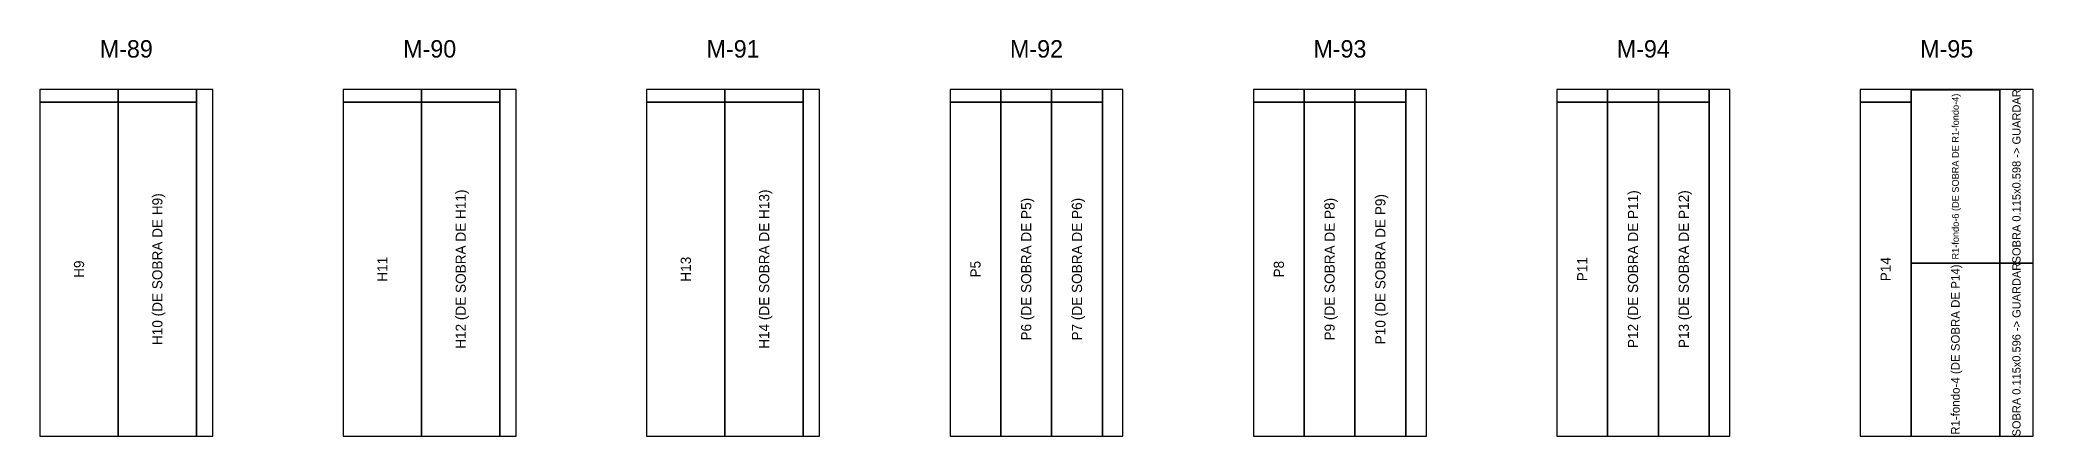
# Model space of a CAD drawing. Header units: metres. Extents: x 478.4 to 564, y -144.7 to -79.7.
# Drawn here: x 489.56 to 496.44, y -104.8 to -103.44 of the extents above; entities that cross this region are included whole.
import ezdxf
from ezdxf.enums import TextEntityAlignment as Align

# ---------------------------------------------------------------- set-up
doc = ezdxf.new("R2010")
doc.units = ezdxf.units.M
for name, color, linetype in [('PLAN-CORTE-DESPERDICIO', 1, 'Continuous'), ('PLAN-CORTE-PIEZAS-A-ABRIR', 7, 'Continuous'), ('PLAN-CORTE-RECORTES', 3, 'Continuous'), ('PLAN-CORTE-SOBRANTES', 2, 'Continuous'), ('PLAN-CORTE-TEXTOS', 5, 'Continuous')]:
    doc.layers.add(name, color=color, linetype=linetype)

msp = doc.modelspace()

# ---------------------------------------------------------------- texts
at = {"layer": 'PLAN-CORTE-TEXTOS'}
for s, p in [('M-89', (489.8627, -103.4664)), ('M-90', (490.9087, -103.4664)), ('M-91', (491.9547, -103.4664)), ('M-92', (493.0007, -103.4664)), ('M-93', (494.0467, -103.4664)), ('M-94', (495.0927, -103.4664)), ('M-95', (496.1387, -103.4664))]:
    msp.add_text(s, height=0.06, dxfattribs=at).set_placement(p, align=Align.MIDDLE_CENTER)
for s, height, p in [('R1-fondo-6 (DE SOBRA DE R1-fondo-4)', 0.023651, (496.1687, -103.9064)), ('SOBRA 0.115x0.598 -> GUARDAR', 0.028476, (496.3792, -103.9054)), ('H10 (DE SOBRA DE H9)', 0.035, (489.9697, -104.2254)), ('H12 (DE SOBRA DE H11)', 0.035, (491.0157, -104.2254)), ('H14 (DE SOBRA DE H13)', 0.035, (492.0617, -104.2254)), ('P10 (DE SOBRA DE P9)', 0.035, (494.1862, -104.2254)), ('P12 (DE SOBRA DE P11)', 0.035, (495.0572, -104.2254)), ('P13 (DE SOBRA DE P12)', 0.035, (495.2322, -104.2254)), ('P6 (DE SOBRA DE P5)', 0.035, (492.9652, -104.2254)), ('P7 (DE SOBRA DE P6)', 0.035, (493.1402, -104.2254)), ('P9 (DE SOBRA DE P8)', 0.035, (494.0112, -104.2254)), ('H9', 0.035, (489.6997, -104.2254)), ('H11', 0.035, (490.7457, -104.2254)), ('H13', 0.035, (491.7917, -104.2254)), ('P5', 0.035, (492.7902, -104.2254)), ('P8', 0.035, (493.8362, -104.2254)), ('P11', 0.035, (494.8822, -104.2254)), ('P14', 0.035, (495.9282, -104.2254)), ('R1-fondo-4 (DE SOBRA DE P14)', 0.029563, (496.1687, -104.5024)), ('SOBRA 0.115x0.596 -> GUARDAR', 0.028381, (496.3792, -104.5024))]:
    msp.add_text(s, height=height, rotation=90, dxfattribs=at).set_placement(p, align=Align.MIDDLE_CENTER)

# ---------------------------------------------------------------- linework, layer by layer
at = {"layer": 'PLAN-CORTE-DESPERDICIO'}
for points in [[(489.5647, -103.6504), (489.8347, -103.6504), (489.8347, -103.6064), (489.5647, -103.6064)], [(489.8347, -103.6504), (490.1047, -103.6504), (490.1047, -103.6064), (489.8347, -103.6064)], [(490.1047, -104.8004), (490.1607, -104.8004), (490.1607, -103.6064), (490.1047, -103.6064)], [(490.6107, -103.6504), (490.8807, -103.6504), (490.8807, -103.6064), (490.6107, -103.6064)], [(490.8807, -103.6504), (491.1507, -103.6504), (491.1507, -103.6064), (490.8807, -103.6064)], [(491.1507, -104.8004), (491.2067, -104.8004), (491.2067, -103.6064), (491.1507, -103.6064)], [(491.6567, -103.6504), (491.9267, -103.6504), (491.9267, -103.6064), (491.6567, -103.6064)], [(491.9267, -103.6504), (492.1967, -103.6504), (492.1967, -103.6064), (491.9267, -103.6064)], [(492.1967, -104.8004), (492.2527, -104.8004), (492.2527, -103.6064), (492.1967, -103.6064)], [(492.7027, -103.6504), (492.8777, -103.6504), (492.8777, -103.6064), (492.7027, -103.6064)], [(492.8777, -103.6504), (493.0527, -103.6504), (493.0527, -103.6064), (492.8777, -103.6064)], [(493.0527, -103.6504), (493.2277, -103.6504), (493.2277, -103.6064), (493.0527, -103.6064)], [(493.2277, -104.8004), (493.2987, -104.8004), (493.2987, -103.6064), (493.2277, -103.6064)], [(493.7487, -103.6504), (493.9237, -103.6504), (493.9237, -103.6064), (493.7487, -103.6064)], [(493.9237, -103.6504), (494.0987, -103.6504), (494.0987, -103.6064), (493.9237, -103.6064)], [(494.0987, -103.6504), (494.2737, -103.6504), (494.2737, -103.6064), (494.0987, -103.6064)], [(494.2737, -104.8004), (494.3447, -104.8004), (494.3447, -103.6064), (494.2737, -103.6064)], [(494.7947, -103.6504), (494.9697, -103.6504), (494.9697, -103.6064), (494.7947, -103.6064)], [(494.9697, -103.6504), (495.1447, -103.6504), (495.1447, -103.6064), (494.9697, -103.6064)], [(495.1447, -103.6504), (495.3197, -103.6504), (495.3197, -103.6064), (495.1447, -103.6064)], [(495.3197, -104.8004), (495.3907, -104.8004), (495.3907, -103.6064), (495.3197, -103.6064)], [(495.8407, -103.6504), (496.0157, -103.6504), (496.0157, -103.6064), (495.8407, -103.6064)]]:
    msp.add_lwpolyline(points, close=True, dxfattribs=at)
at = {"layer": 'PLAN-CORTE-PIEZAS-A-ABRIR'}
for points in [[(489.5647, -104.8004), (490.1607, -104.8004), (490.1607, -103.6064), (489.5647, -103.6064)], [(490.6107, -104.8004), (491.2067, -104.8004), (491.2067, -103.6064), (490.6107, -103.6064)], [(491.6567, -104.8004), (492.2527, -104.8004), (492.2527, -103.6064), (491.6567, -103.6064)], [(492.7027, -104.8004), (493.2987, -104.8004), (493.2987, -103.6064), (492.7027, -103.6064)], [(493.7487, -104.8004), (494.3447, -104.8004), (494.3447, -103.6064), (493.7487, -103.6064)], [(494.7947, -104.8004), (495.3907, -104.8004), (495.3907, -103.6064), (494.7947, -103.6064)], [(495.8407, -104.8004), (496.4367, -104.8004), (496.4367, -103.6064), (495.8407, -103.6064)]]:
    msp.add_lwpolyline(points, close=True, dxfattribs=at)
at = {"layer": 'PLAN-CORTE-RECORTES'}
for points in [[(496.0157, -104.2044), (496.3217, -104.2044), (496.3217, -103.6084), (496.0157, -103.6084)], [(489.5647, -104.8004), (489.8347, -104.8004), (489.8347, -103.6504), (489.5647, -103.6504)], [(489.8347, -104.8004), (490.1047, -104.8004), (490.1047, -103.6504), (489.8347, -103.6504)], [(490.6107, -104.8004), (490.8807, -104.8004), (490.8807, -103.6504), (490.6107, -103.6504)], [(490.8807, -104.8004), (491.1507, -104.8004), (491.1507, -103.6504), (490.8807, -103.6504)], [(491.6567, -104.8004), (491.9267, -104.8004), (491.9267, -103.6504), (491.6567, -103.6504)], [(491.9267, -104.8004), (492.1967, -104.8004), (492.1967, -103.6504), (491.9267, -103.6504)], [(492.7027, -104.8004), (492.8777, -104.8004), (492.8777, -103.6504), (492.7027, -103.6504)], [(492.8777, -104.8004), (493.0527, -104.8004), (493.0527, -103.6504), (492.8777, -103.6504)], [(493.0527, -104.8004), (493.2277, -104.8004), (493.2277, -103.6504), (493.0527, -103.6504)], [(493.7487, -104.8004), (493.9237, -104.8004), (493.9237, -103.6504), (493.7487, -103.6504)], [(493.9237, -104.8004), (494.0987, -104.8004), (494.0987, -103.6504), (493.9237, -103.6504)], [(494.0987, -104.8004), (494.2737, -104.8004), (494.2737, -103.6504), (494.0987, -103.6504)], [(494.7947, -104.8004), (494.9697, -104.8004), (494.9697, -103.6504), (494.7947, -103.6504)], [(494.9697, -104.8004), (495.1447, -104.8004), (495.1447, -103.6504), (494.9697, -103.6504)], [(495.1447, -104.8004), (495.3197, -104.8004), (495.3197, -103.6504), (495.1447, -103.6504)], [(495.8407, -104.8004), (496.0157, -104.8004), (496.0157, -103.6504), (495.8407, -103.6504)], [(496.0157, -104.8004), (496.3217, -104.8004), (496.3217, -104.2044), (496.0157, -104.2044)]]:
    msp.add_lwpolyline(points, close=True, dxfattribs=at)
at = {"layer": 'PLAN-CORTE-SOBRANTES'}
for points in [[(496.3217, -104.2044), (496.4367, -104.2044), (496.4367, -103.6064), (496.3217, -103.6064)], [(496.3217, -104.8004), (496.4367, -104.8004), (496.4367, -104.2044), (496.3217, -104.2044)]]:
    msp.add_lwpolyline(points, close=True, dxfattribs=at)

msp.set_redraw_order([(e.dxf.handle, doc.entitydb.next_handle()) for e in msp.query("TEXT MTEXT ATTDEF DIMENSION ARC_DIMENSION")])  # texts and dimensions are drawn at this point

doc.saveas('drawing.dxf')
